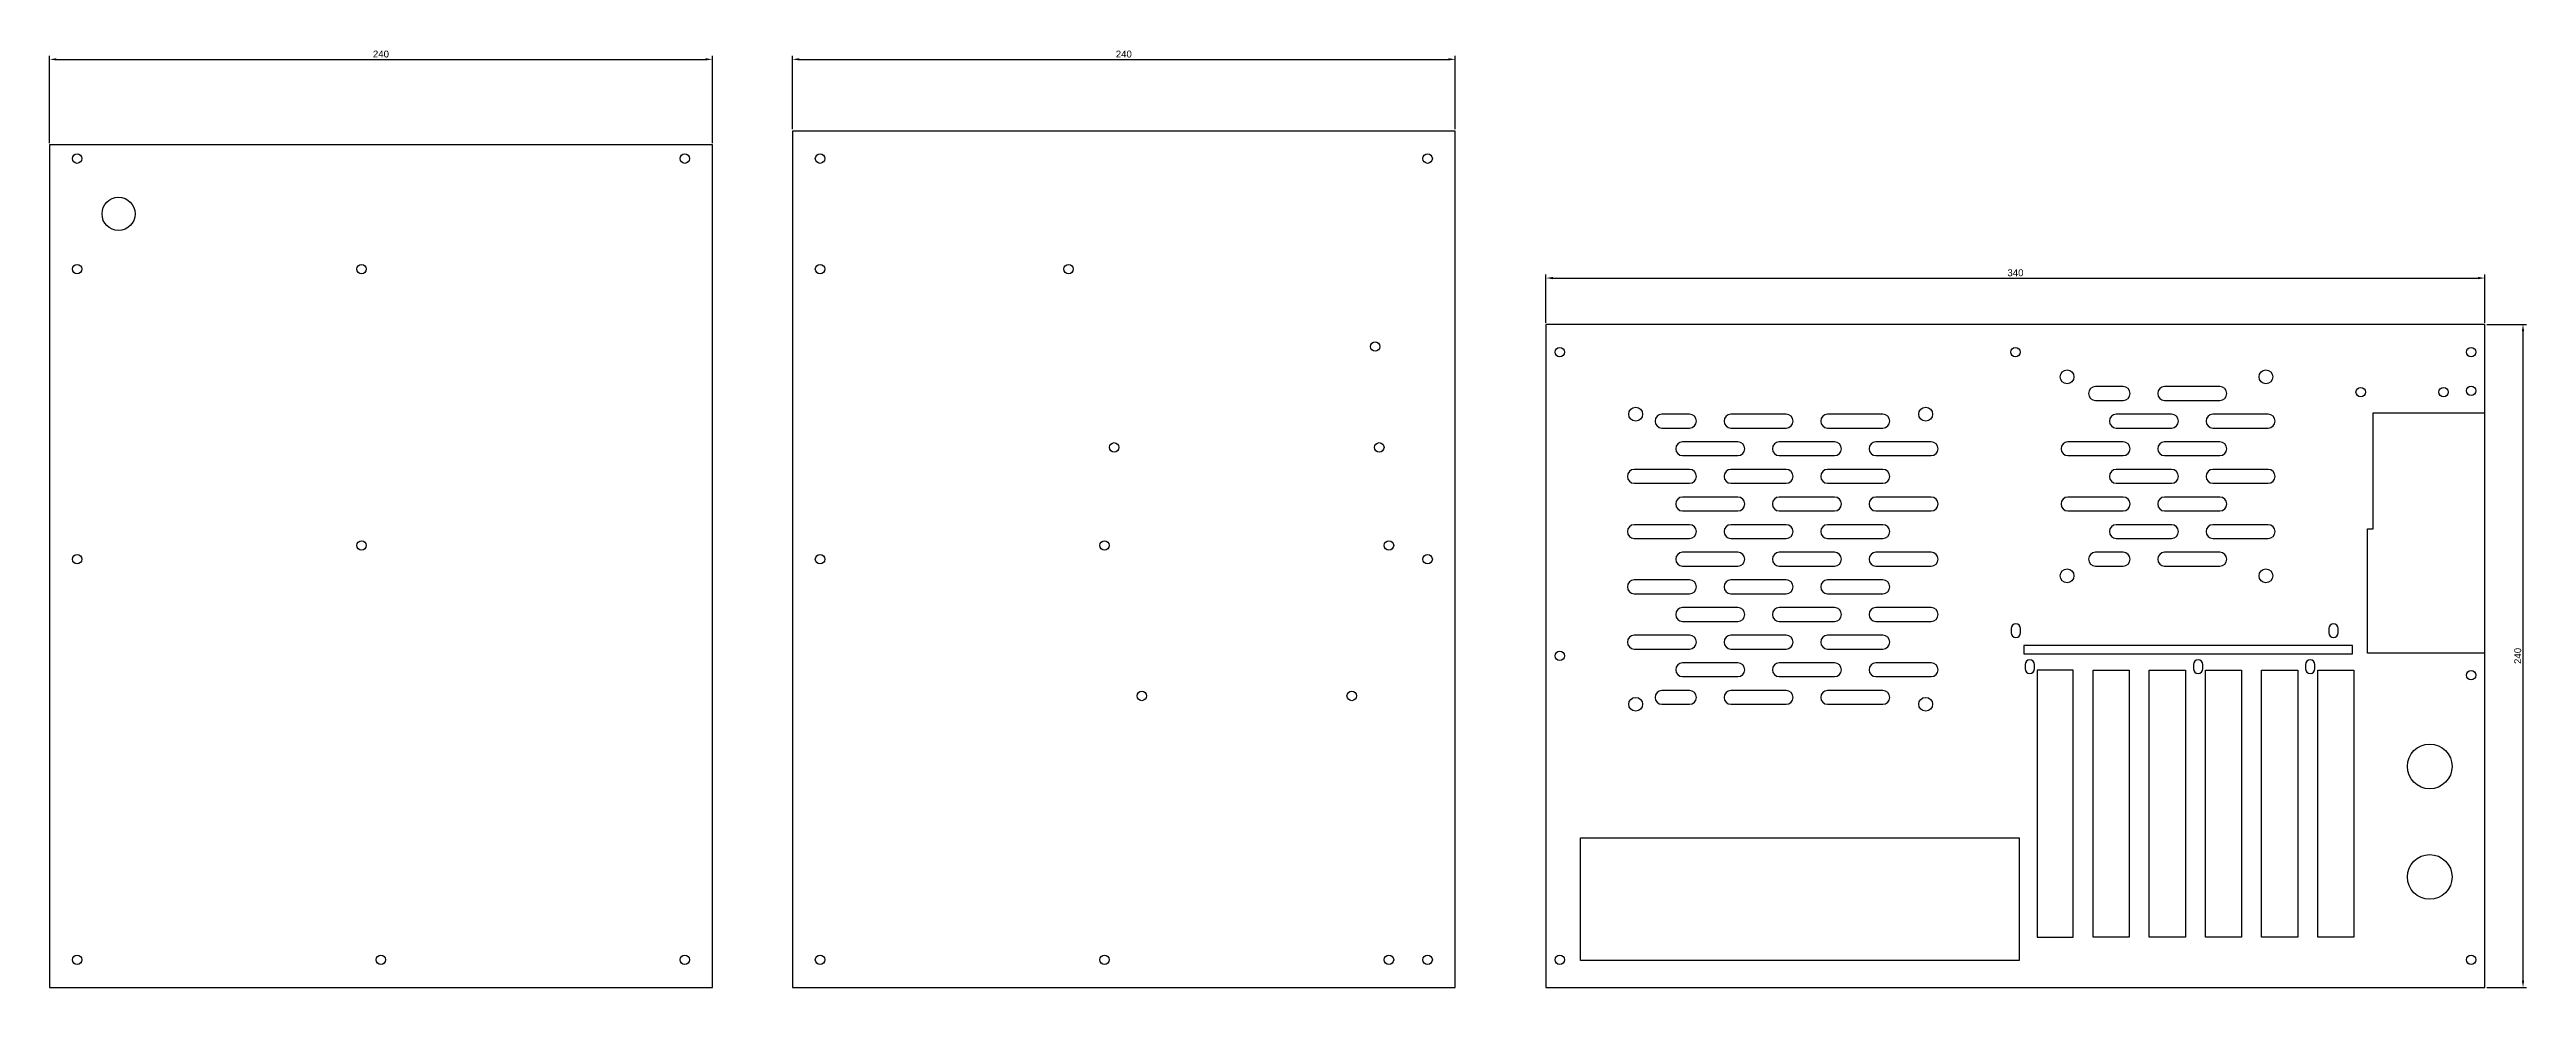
# Model space of a CAD drawing. Header units: millimetres. Extents: x 0 to 2450, y 62 to 809.
# Drawn here: x 0 to 897, y 469 to 809 of the extents above; entities that cross this region are included whole.
import ezdxf

# ---------------------------------------------------------------- set-up
doc = ezdxf.new("R2010")
doc.units = ezdxf.units.MM
for name, color, linetype in [('主板IO', 4, 'Continuous'), ('六面螺母开孔', 212, 'Continuous'), ('扩展卡开孔', 212, 'Continuous')]:
    doc.layers.add(name, color=color, linetype=linetype)
doc.styles.get("Standard").update_dxf_attribs({"font": 'arial.ttf'})
doc.dimstyles.new('ISO-25', dxfattribs={"dimtxt": 2.5, "dimasz": 2.5, "dimexe": 1.25, "dimexo": 0.625, "dimtad": 1, "dimtxsty": 'Standard', "dimcen": 2.5, "dimadec": 0, "dimazin": 0, "dimtfac": 1, "dimtmove": 0, "dimatfit": 3, "dimfxl": 1, "dimarcsym": 0})

msp = doc.modelspace()

# ---------------------------------------------------------------- blocks, each defined once
blk = doc.blocks.new('*D24')
at = {"color": 0, "lineweight": -2, "transparency": 16777216}
for p, q in [((882.42, 709.41), (896.82, 709.41)), ((895.57, 471.91), (895.57, 706.91)), ((882.42, 469.41), (896.82, 469.41))]:
    blk.add_line(p, q, dxfattribs=at)
at = {"color": 0, "transparency": 16777216}
for points in [[(895.15, 706.91), (895.99, 706.91), (895.57, 709.41)], [(895.15, 471.91), (895.99, 471.91), (895.57, 469.41)]]:
    blk.add_solid(points, dxfattribs=at)
at = {"layer": 'Defpoints', "color": 0, "transparency": 16777216}
for p in [(881.8, 709.41), (895.57, 709.41), (881.8, 469.41)]:
    blk.add_point(p, dxfattribs=at)
at = {"color": 0, "transparency": 16777216, "insert": (893.67, 589.41), "char_height": 2.5, "attachment_point": 5, "rotation": 90}
blk.add_mtext('240', dxfattribs=at)
blk = doc.blocks.new('*D25')
at = {"color": 0, "lineweight": -2, "transparency": 16777216}
for p, q in [((541.8, 710.04), (541.8, 727.44)), ((881.8, 710.04), (881.8, 727.44)), ((544.3, 726.19), (879.3, 726.19))]:
    blk.add_line(p, q, dxfattribs=at)
at = {"color": 0, "transparency": 16777216}
for points in [[(544.3, 726.6), (544.3, 725.77), (541.8, 726.19)], [(879.3, 726.6), (879.3, 725.77), (881.8, 726.19)]]:
    blk.add_solid(points, dxfattribs=at)
at = {"layer": 'Defpoints', "color": 0, "transparency": 16777216}
for p in [(881.8, 726.19), (541.8, 709.41), (881.8, 709.41)]:
    blk.add_point(p, dxfattribs=at)
at = {"color": 0, "transparency": 16777216, "insert": (711.8, 728.09), "char_height": 2.5, "attachment_point": 5}
blk.add_mtext('340', dxfattribs=at)
blk = doc.blocks.new('*D17')
at = {"color": 0, "lineweight": -2, "transparency": 16777216}
for p, q in [((268.97, 780.04), (268.97, 806.61)), ((271.47, 805.36), (506.47, 805.36)), ((508.97, 780.04), (508.97, 806.61))]:
    blk.add_line(p, q, dxfattribs=at)
at = {"color": 0, "transparency": 16777216}
for points in [[(271.47, 805.78), (271.47, 804.94), (268.97, 805.36)], [(506.47, 805.78), (506.47, 804.94), (508.97, 805.36)]]:
    blk.add_solid(points, dxfattribs=at)
at = {"layer": 'Defpoints', "color": 0, "transparency": 16777216}
for p in [(508.97, 805.36), (268.97, 779.41), (508.97, 779.41)]:
    blk.add_point(p, dxfattribs=at)
at = {"color": 0, "transparency": 16777216, "insert": (388.97, 807.26), "char_height": 2.5, "attachment_point": 5}
blk.add_mtext('240', dxfattribs=at)
blk = doc.blocks.new('*D18')
at = {"color": 0, "lineweight": -2, "transparency": 16777216}
for p, q in [((0, 775.04), (0, 806.61)), ((2.5, 805.36), (237.5, 805.36)), ((240, 775.04), (240, 806.61))]:
    blk.add_line(p, q, dxfattribs=at)
at = {"color": 0, "transparency": 16777216}
for points in [[(2.5, 805.78), (2.5, 804.94), (0, 805.36)], [(237.5, 805.78), (237.5, 804.94), (240, 805.36)]]:
    blk.add_solid(points, dxfattribs=at)
at = {"layer": 'Defpoints', "color": 0, "transparency": 16777216}
for p in [(240, 805.36), (0, 774.41), (240, 774.41)]:
    blk.add_point(p, dxfattribs=at)
at = {"color": 0, "transparency": 16777216, "insert": (120, 807.26), "char_height": 2.5, "attachment_point": 5}
blk.add_mtext('240', dxfattribs=at)

# ---------------------------------------------------------------- dimensions: what is measured, and where the dimension line sits
for base, p1, p2, angle, picture, middle in [((240, 805.36), (0, 774.411), (240, 774.411), 180, '*D18', (120, 805.36)), ((508.969, 805.36), (268.969, 779.411), (508.969, 779.411), 180, '*D17', (388.969, 805.36)), ((881.796, 726.186), (541.796, 709.411), (881.796, 709.411), 180, '*D25', (711.796, 726.186)), ((895.57, 709.411), (881.796, 469.411), (881.796, 709.411), 90, '*D24', (895.57, 589.411))]:
    dim = msp.add_linear_dim(base=base, p1=p1, p2=p2, angle=angle, dimstyle='ISO-25', override={"dimfxl": 1.25})
    dim.commit()
    dim.dimension.update_dxf_attribs({"geometry": picture, "text_midpoint": middle, "dimtype": 160})

# ---------------------------------------------------------------- linework, layer by layer
for points in [[(240, 469.411), (240, 774.411), (0, 774.411), (0, 469.411)], [(508.969, 469.411), (508.969, 779.411), (268.969, 779.411), (268.969, 469.411)], [(881.796, 469.411), (881.796, 709.411), (541.796, 709.411), (541.796, 469.411)], [(833.801, 590.211), (833.801, 593.211), (714.801, 593.211), (714.801, 590.211)]]:
    msp.add_lwpolyline(points, close=True)
for points in [[(750.796, 681.911, 1), (750.796, 686.911), (740.796, 686.911, 1), (740.796, 681.911)], [(765.796, 681.911), (785.796, 681.911, 1), (785.796, 686.911), (765.796, 686.911, 1)], [(593.796, 671.911, 1), (593.796, 676.911), (583.796, 676.911, 1), (583.796, 671.911)], [(608.796, 671.911), (628.796, 671.911, 1), (628.796, 676.911), (608.796, 676.911, 1)], [(643.796, 671.911), (663.796, 671.911, 1), (663.796, 676.911), (643.796, 676.911, 1)], [(748.296, 671.911), (768.296, 671.911, 1), (768.296, 676.911), (748.296, 676.911, 1)], [(783.296, 671.911), (803.296, 671.911, 1), (803.296, 676.911), (783.296, 676.911, 1)], [(591.296, 661.911), (611.296, 661.911, 1), (611.296, 666.911), (591.296, 666.911, 1)], [(626.296, 661.911), (646.296, 661.911, 1), (646.296, 666.911), (626.296, 666.911, 1)], [(661.296, 661.911), (681.296, 661.911, 1), (681.296, 666.911), (661.296, 666.911, 1)], [(730.796, 661.911), (750.796, 661.911, 1), (750.796, 666.911), (730.796, 666.911, 1)], [(765.796, 661.911), (785.796, 661.911, 1), (785.796, 666.911), (765.796, 666.911, 1)], [(573.796, 651.911), (593.796, 651.911, 1), (593.796, 656.911), (573.796, 656.911, 1)], [(608.796, 651.911), (628.796, 651.911, 1), (628.796, 656.911), (608.796, 656.911, 1)], [(643.796, 651.911), (663.796, 651.911, 1), (663.796, 656.911), (643.796, 656.911, 1)], [(748.296, 651.911), (768.296, 651.911, 1), (768.296, 656.911), (748.296, 656.911, 1)], [(783.296, 651.911), (803.296, 651.911, 1), (803.296, 656.911), (783.296, 656.911, 1)], [(591.296, 641.911), (611.296, 641.911, 1), (611.296, 646.911), (591.296, 646.911, 1)], [(626.296, 641.911), (646.296, 641.911, 1), (646.296, 646.911), (626.296, 646.911, 1)], [(661.296, 641.911), (681.296, 641.911, 1), (681.296, 646.911), (661.296, 646.911, 1)], [(730.796, 641.911), (750.796, 641.911, 1), (750.796, 646.911), (730.796, 646.911, 1)], [(765.796, 641.911), (785.796, 641.911, 1), (785.796, 646.911), (765.796, 646.911, 1)], [(573.796, 631.911), (593.796, 631.911, 1), (593.796, 636.911), (573.796, 636.911, 1)], [(608.796, 631.911), (628.796, 631.911, 1), (628.796, 636.911), (608.796, 636.911, 1)], [(643.796, 631.911), (663.796, 631.911, 1), (663.796, 636.911), (643.796, 636.911, 1)], [(748.296, 631.911), (768.296, 631.911, 1), (768.296, 636.911), (748.296, 636.911, 1)], [(783.296, 631.911), (803.296, 631.911, 1), (803.296, 636.911), (783.296, 636.911, 1)], [(591.296, 621.911), (611.296, 621.911, 1), (611.296, 626.911), (591.296, 626.911, 1)], [(626.296, 621.911), (646.296, 621.911, 1), (646.296, 626.911), (626.296, 626.911, 1)], [(661.296, 621.911), (681.296, 621.911, 1), (681.296, 626.911), (661.296, 626.911, 1)], [(750.796, 621.911, 1), (750.796, 626.911), (740.796, 626.911, 1), (740.796, 621.911)], [(765.796, 621.911), (785.796, 621.911, 1), (785.796, 626.911), (765.796, 626.911, 1)], [(573.796, 611.911), (593.796, 611.911, 1), (593.796, 616.911), (573.796, 616.911, 1)], [(608.796, 611.911), (628.796, 611.911, 1), (628.796, 616.911), (608.796, 616.911, 1)], [(643.796, 611.911), (663.796, 611.911, 1), (663.796, 616.911), (643.796, 616.911, 1)], [(591.296, 601.911), (611.296, 601.911, 1), (611.296, 606.911), (591.296, 606.911, 1)], [(626.296, 601.911), (646.296, 601.911, 1), (646.296, 606.911), (626.296, 606.911, 1)], [(661.296, 601.911), (681.296, 601.911, 1), (681.296, 606.911), (661.296, 606.911, 1)], [(710.256, 599.291), (710.256, 597.791, 1), (713.656, 597.791), (713.656, 599.291, 1)], [(825.256, 599.291), (825.256, 597.791, 1), (828.656, 597.791), (828.656, 599.291, 1)], [(573.796, 591.911), (593.796, 591.911, 1), (593.796, 596.911), (573.796, 596.911, 1)], [(608.796, 591.911), (628.796, 591.911, 1), (628.796, 596.911), (608.796, 596.911, 1)], [(643.796, 591.911), (663.796, 591.911, 1), (663.796, 596.911), (643.796, 596.911, 1)], [(591.296, 581.911), (611.296, 581.911, 1), (611.296, 586.911), (591.296, 586.911, 1)], [(626.296, 581.911), (646.296, 581.911, 1), (646.296, 586.911), (626.296, 586.911, 1)], [(661.296, 581.911), (681.296, 581.911, 1), (681.296, 586.911), (661.296, 586.911, 1)], [(715.256, 586.291), (715.256, 584.791, 1), (718.656, 584.791), (718.656, 586.291, 1)], [(776.216, 586.291), (776.216, 584.791, 1), (779.616, 584.791), (779.616, 586.291, 1)], [(816.856, 586.291), (816.856, 584.791, 1), (820.256, 584.791), (820.256, 586.291, 1)], [(593.796, 571.911, 1), (593.796, 576.911), (583.796, 576.911, 1), (583.796, 571.911)], [(608.796, 571.911), (628.796, 571.911, 1), (628.796, 576.911), (608.796, 576.911, 1)], [(643.796, 571.911), (663.796, 571.911, 1), (663.796, 576.911), (643.796, 576.911, 1)]]:
    msp.add_lwpolyline(points, format="xyb", close=True)
msp.add_lwpolyline([(881.796, 590.411), (839.296, 590.411), (839.296, 635.411), (841.296, 635.411), (841.296, 677.411), (881.796, 677.411)])
for centre, radius in [((25, 749.411), 6), ((730.481, 690.42), 2.5), ((802.481, 690.42), 2.5), ((574.296, 676.911), 2.5), ((679.296, 676.911), 2.5), ((730.481, 618.411), 2.5), ((802.481, 618.411), 2.5), ((574.296, 571.911), 2.5), ((679.296, 571.911), 2.5), ((861.796, 549.411), 8.1), ((861.796, 509.411), 8.1)]:
    msp.add_circle(centre, radius)
at = {"layer": '主板IO'}
msp.add_lwpolyline([(713.106, 479.171), (554.356, 479.171), (554.356, 523.621), (713.106, 523.621)], close=True, dxfattribs=at)
at = {"layer": '六面螺母开孔'}
for centre in [(10, 769.411), (230, 769.411), (278.969, 769.411), (498.969, 769.411), (10, 729.411), (113, 729.411), (278.969, 729.411), (368.969, 729.411), (479.969, 701.411), (546.796, 699.411), (711.796, 699.411), (876.796, 699.411), (836.796, 684.911), (866.796, 684.911), (876.796, 685.411), (385.469, 664.911), (481.469, 664.911), (113, 629.411), (381.969, 629.411), (484.969, 629.411), (10, 624.411), (278.969, 624.411), (498.969, 624.411), (546.796, 589.411), (876.796, 582.411), (395.469, 574.911), (471.469, 574.911), (10, 479.411), (120, 479.411), (230, 479.411), (278.969, 479.411), (381.969, 479.411), (484.969, 479.411), (498.969, 479.411), (546.796, 479.411), (876.796, 479.411)]:
    msp.add_circle(centre, 1.7, dxfattribs=at)
at = {"layer": '扩展卡开孔'}
for points in [[(732.701, 584.211), (719.631, 584.211), (719.631, 487.601), (732.701, 487.601)], [(753.021, 487.601), (739.951, 487.601), (739.951, 584.211), (753.021, 584.211)], [(773.341, 487.601), (760.271, 487.601), (760.271, 584.211), (773.341, 584.211)], [(793.661, 487.601), (780.591, 487.601), (780.591, 584.211), (793.661, 584.211)], [(813.981, 487.601), (800.911, 487.601), (800.911, 584.211), (813.981, 584.211)], [(834.331, 487.601), (821.231, 487.601), (821.231, 584.211), (834.331, 584.211)]]:
    msp.add_lwpolyline(points, close=True, dxfattribs=at)

msp.set_redraw_order([(e.dxf.handle, doc.entitydb.next_handle()) for e in msp.query("TEXT MTEXT ATTDEF DIMENSION ARC_DIMENSION")])  # texts and dimensions are drawn at this point

doc.saveas('drawing.dxf')
